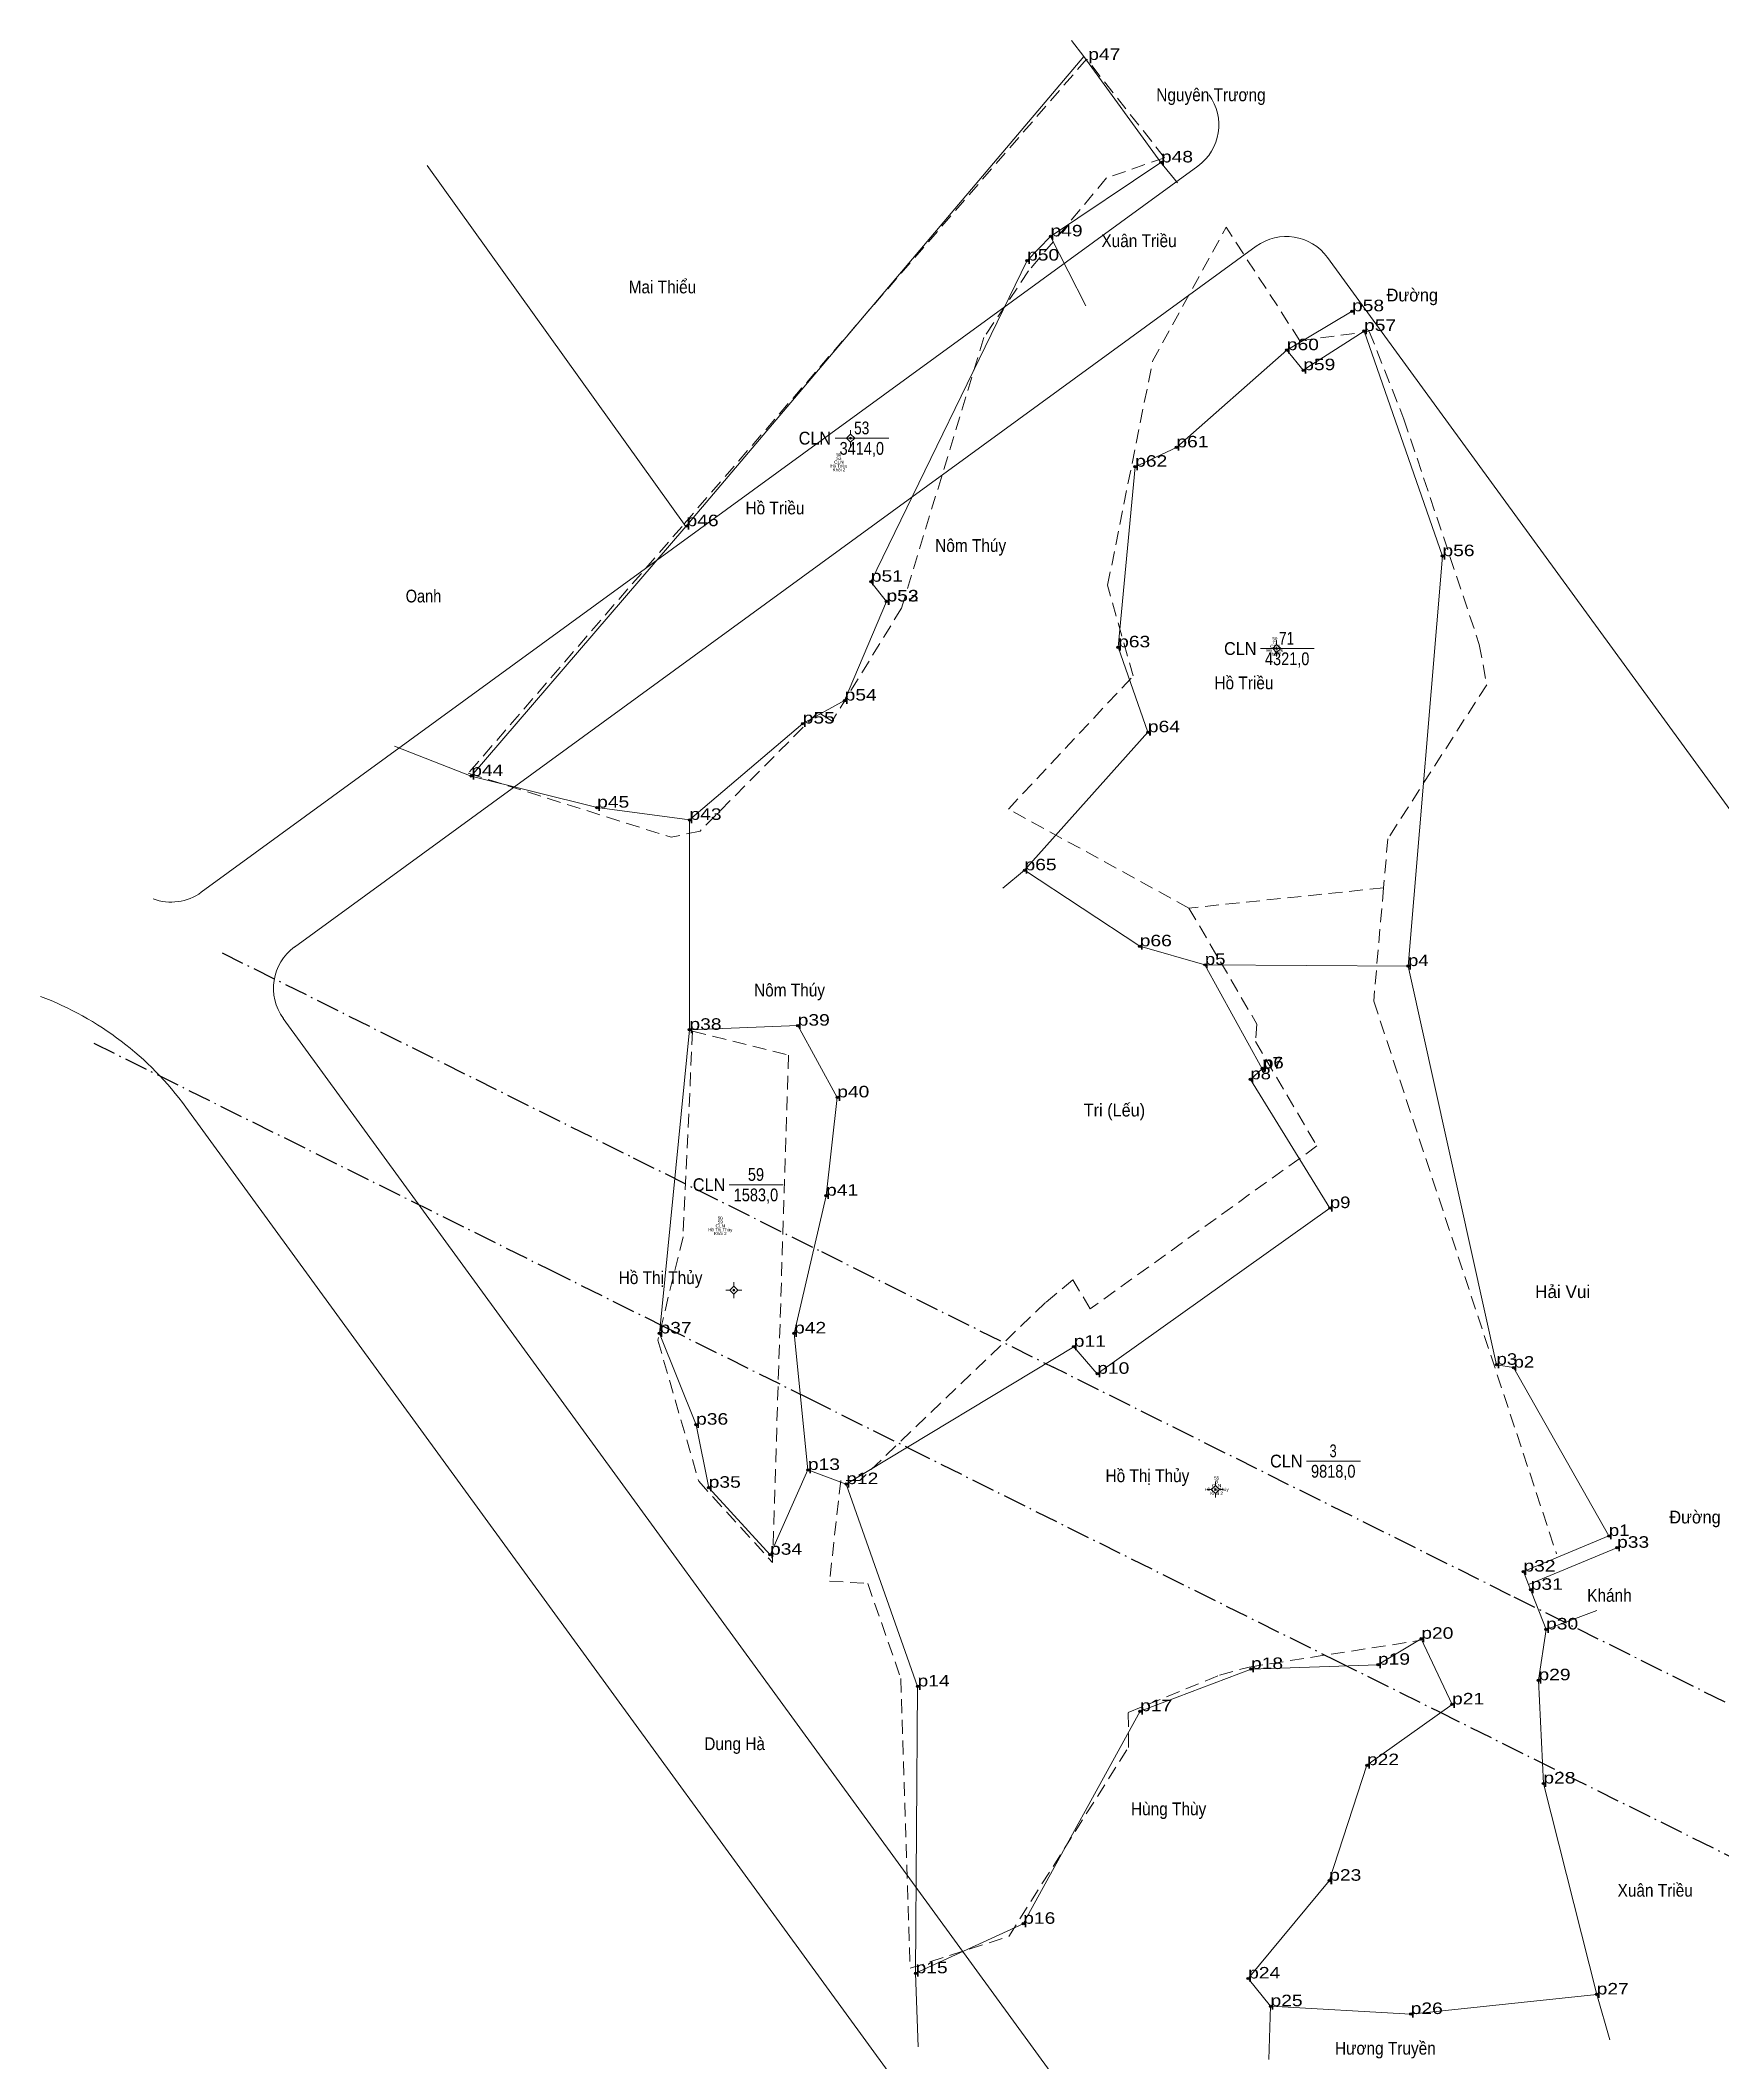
# Model space of a CAD drawing. Header units: metres. Extents: x 548735 to 552707, y 1839755 to 1841204.
# Drawn here: x 548734.6 to 548997.4, y 1840888.5 to 1841204.3 of the extents above; entities that cross this region are included whole.
import ezdxf
from ezdxf.enums import TextEntityAlignment as Align

# ---------------------------------------------------------------- set-up
doc = ezdxf.new("R2010")
doc.units = ezdxf.units.M
doc.header["$LTSCALE"] = 0.72
doc.header["$PDMODE"] = 32
doc.header["$PDSIZE"] = 0.36
doc.linetypes.add('DOT_DASHED', pattern=[7.7, 5, -1.2, 0.3, -1.2])
doc.linetypes.add('MEDIUM_DASHED', pattern=[4.5, 3, -1.5])
for name, color, linetype, lineweight in [('10', 7, 'Continuous', 13), ('11', 7, 'Continuous', 13), ('13', 7, 'Continuous', 13), ('16', 7, 'Continuous', 13), ('29', 7, 'MEDIUM_DASHED', 13), ('30', 7, 'Continuous', 13)]:
    doc.layers.add(name, color=color, linetype=linetype, lineweight=lineweight)
for name, color, linetype in [('12', 7, 'Continuous'), ('15', 7, 'Continuous'), ('2', 7, 'Continuous'), ('4', 7, 'Continuous'), ('7', 7, 'Continuous')]:
    doc.layers.add(name, color=color, linetype=linetype)

msp = doc.modelspace()

# ---------------------------------------------------------------- texts
at = {"layer": '10'}
for s, width, p in [('Nguyên Trương', 0.9, (548909.22, 1841194.83)), ('Xuân Triều', 0.9, (548900.63, 1841172)), ('Mai Thiểu', 0.9, (548826.67, 1841164.77)), ('Đường', 0.95, (548945.26, 1841163.51)), ('Hồ Triều', 0.9, (548844.95, 1841130.2)), ('Nôm Thúy', 0.9, (548874.63, 1841124.33)), ('Oanh', 0.85, (548791.79, 1841116.42)), ('Hồ Triều', 0.9, (548918.32, 1841102.84)), ('Nôm Thúy', 0.9, (548846.29, 1841054.79)), ('Tri (Lếu)', 0.95, (548897.87, 1841036.01)), ('Hồ Thị Thủy', 0.9, (548825.11, 1841009.8)), ('Hồ Thị Thủy', 0.9, (548901.28, 1840978.81)), ('Đường', 0.95, (548989.49, 1840972.35)), ('Khánh', 0.9, (548976.64, 1840960.1)), ('Dung Hà', 0.9, (548838.5, 1840936.9)), ('Hùng Thùy', 0.9, (548905.26, 1840926.71)), ('Xuân Triều', 0.9, (548981.39, 1840913.97)), ('Hương Truyền', 0.9, (548937.18, 1840889.26))]:
    msp.add_text(s, height=2, dxfattribs=dict(at, width=width)).set_placement(p)
msp.add_text('Hải Vui', height=2, dxfattribs=at).set_placement((548968.49, 1841007.61))
at = {"layer": '12'}
for s, width, p in [('p47', 1.25, (548898.57, 1841201.28)), ('p48', 1.25, (548909.95, 1841185.25)), ('p49', 1.25, (548892.67, 1841173.68)), ('p50', 1.25, (548889, 1841169.9)), ('p58', 1.25, (548939.84, 1841161.97)), ('p57', 1.25, (548941.72, 1841158.88)), ('p60', 1.25, (548929.64, 1841155.88)), ('p59', 1.25, (548932.21, 1841152.75)), ('p61', 1.25, (548912.36, 1841140.68)), ('p62', 1.25, (548905.91, 1841137.65)), ('p46', 1.25, (548835.72, 1841128.35)), ('p56', 1.25, (548953.99, 1841123.66)), ('p51', 1.25, (548864.56, 1841119.66)), ('p53', 1.25, (548867, 1841116.57)), ('p52', 1.25, (548867.02, 1841116.58)), ('p63', 1.25, (548903.25, 1841109.4)), ('p54', 1.25, (548860.46, 1841101.07)), ('p55', 1.25, (548853.9, 1841097.48)), ('p64', 1.25, (548907.9, 1841096.12)), ('p44', 1.25, (548802.04, 1841089.26)), ('p45', 1.25, (548821.74, 1841084.32)), ('p43', 1.25, (548836.19, 1841082.41)), ('p65', 1.25, (548888.6, 1841074.52)), ('p66', 1.25, (548906.63, 1841062.63)), ('p5', 1.2, (548916.83, 1841059.73)), ('p4', 1.2, (548948.61, 1841059.54)), ('p38', 1.25, (548836.18, 1841049.57)), ('p39', 1.25, (548853.12, 1841050.22)), ('p7', 1.2, (548925.8, 1841043.49)), ('p6', 1.2, (548925.94, 1841043.54)), ('p40', 1.25, (548859.3, 1841039)), ('p8', 1.2, (548923.94, 1841041.82)), ('p41', 1.25, (548857.55, 1841023.62)), ('p9', 1.2, (548936.38, 1841021.68)), ('p37', 1.25, (548831.49, 1841002.07)), ('p42', 1.25, (548852.55, 1841002.07)), ('p11', 1.25, (548896.31, 1840999.99)), ('p10', 1.25, (548899.98, 1840995.76)), ('p3', 1.2, (548962.46, 1840997.17)), ('p2', 1.2, (548965.12, 1840996.72)), ('p36', 1.25, (548837.22, 1840987.8)), ('p13', 1.25, (548854.71, 1840980.72)), ('p35', 1.25, (548839.19, 1840977.94)), ('p12', 1.25, (548860.71, 1840978.5)), ('p1', 1.2, (548980.03, 1840970.39)), ('p34', 1.25, (548848.79, 1840967.46)), ('p33', 1.25, (548981.31, 1840968.55)), ('p32', 1.25, (548966.66, 1840964.83)), ('p31', 1.25, (548967.8, 1840961.97)), ('p20', 1.25, (548950.68, 1840954.31)), ('p30', 1.25, (548970.2, 1840955.77)), ('p18', 1.25, (548924.04, 1840949.58)), ('p19', 1.25, (548943.9, 1840950.25)), ('p29', 1.25, (548969.01, 1840947.82)), ('p14', 1.25, (548871.87, 1840946.85)), ('p21', 1.25, (548955.49, 1840944.04)), ('p17', 1.25, (548906.69, 1840942.98)), ('p22', 1.25, (548942.18, 1840934.54)), ('p28', 1.25, (548969.78, 1840931.67)), ('p23', 1.25, (548936.27, 1840916.46)), ('p16', 1.25, (548888.4, 1840909.73)), ('p15', 1.25, (548871.56, 1840901.99)), ('p24', 1.25, (548923.59, 1840901.17)), ('p25', 1.25, (548927.09, 1840896.83)), ('p27', 1.25, (548978.12, 1840898.67)), ('p26', 1.25, (548949.02, 1840895.61))]:
    msp.add_text(s, height=1.8, dxfattribs=dict(at, width=width)).set_placement(p)
at = {"layer": '13'}
for s, width, p in [('53', 0.8, (548863.13, 1841142.72)), ('71', 0.8, (548929.595, 1841109.81)), ('59', 0.85, (548846.59, 1841025.94)), ('3', 0.75, (548936.885, 1840982.71))]:
    msp.add_text(s, height=2, dxfattribs=dict(at, width=width)).set_placement(p, align=Align.CENTER)
at = {"layer": '15'}
for s, width, p in [('CLN', 1.1, (548859.555, 1841138.12)), ('50', 0.95, (548859.56, 1841139.32)), ('53', 0.95, (548859.57, 1841138.72)), ('50', 0.95, (548927.78, 1841110.5)), ('71', 0.9, (548927.77, 1841109.9)), ('CLN', 1.1, (548927.775, 1841109.3)), ('CLN', 1.1, (548840.995, 1841018.65)), ('50', 0.95, (548841, 1841019.85)), ('59', 0.95, (548841.01, 1841019.25)), ('CLN', 1.1, (548918.645, 1840978.02)), ('55', 0.95, (548918.655, 1840979.22)), ('3', 0.9, (548918.655, 1840978.62))]:
    msp.add_text(s, height=0.5, dxfattribs=dict(at, width=width)).set_placement(p, align=Align.CENTER)
for s, p in [('Hồ Triều', (548859.56, 1841137.52)), ('Khối 2', (548859.575, 1841136.92)), ('Hồ Triều', (548927.77, 1841108.7)), ('Khối 2', (548927.785, 1841108.1)), ('Hồ Thị Thủy', (548841.02, 1841018.05)), ('Khối 2', (548841.015, 1841017.45)), ('Hồ Thị Thủy', (548918.66, 1840977.42)), ('Khối 2', (548918.655, 1840976.82))]:
    msp.add_text(s, height=0.5, dxfattribs=at).set_placement(p, align=Align.CENTER)
at = {"layer": '2', "width": 0.95}
for p in [(548858.35, 1841141.12), (548924.9, 1841108.21), (548841.79, 1841024.34), (548932.1, 1840981.11)]:
    msp.add_text('CLN', height=2, dxfattribs=at).set_placement(p, align=Align.RIGHT)
at = {"layer": '4', "width": 0.85}
for s, p in [('3414,0', (548863.145, 1841139.52)), ('4321,0', (548929.695, 1841106.61)), ('1583,0', (548846.585, 1841022.74)), ('9818,0', (548936.905, 1840979.51))]:
    msp.add_text(s, height=2, dxfattribs=at).set_placement(p, align=Align.CENTER)

# ---------------------------------------------------------------- hatches: boundary and pattern name
at = {"layer": '11'}
for points in [[(548861.5498, 1841142.12, 1), (548861.2497, 1841142.12, 1)], [(548928.1998, 1841109.21, 1), (548927.8998, 1841109.21, 1)], [(548843.2897, 1841008.84, 1), (548842.9897, 1841008.84, 1)], [(548918.6098, 1840977.67, 1), (548918.3098, 1840977.67, 1)]]:
    msp.add_hatch(color=256, dxfattribs=at).paths.add_polyline_path(points)

# ---------------------------------------------------------------- linework, layer by layer
at = {"layer": '10'}
for p, q in [((548835.6, 1841128.3), (548897.9, 1841201.83)), ((548897.9, 1841201.83), (548909.95, 1841185.25)), ((548892.67, 1841173.67), (548909.95, 1841185.25)), ((548802.03, 1841089.27), (548835.6, 1841128.3)), ((548836.18, 1841049.57), (548836.19, 1841082.41)), ((548916.83, 1841059.73), (548948.61, 1841059.54)), ((548854.71, 1840980.72), (548860.71, 1840978.5)), ((548967.46, 1840962.79), (548970.2, 1840955.77))]:
    msp.add_line(p, q, dxfattribs=at)
for points in [[(548836.19, 1841082.41), (548853.9, 1841097.48), (548860.46, 1841101.07), (548867, 1841116.57), (548864.56, 1841119.66), (548889, 1841169.9), (548892.67, 1841173.67)], [(548929.64, 1841155.89), (548932.21, 1841152.75), (548941.72, 1841158.88), (548953.99, 1841123.67), (548948.61, 1841059.54)], [(548888.6, 1841074.52), (548907.9, 1841096.12), (548903.25, 1841109.4), (548905.91, 1841137.65), (548912.36, 1841140.68), (548929.64, 1841155.89)], [(548802.03, 1841089.27), (548821.74, 1841084.33), (548836.19, 1841082.41)], [(548888.6, 1841074.52), (548906.63, 1841062.63), (548916.83, 1841059.73)], [(548916.83, 1841059.73), (548925.8, 1841043.49), (548923.94, 1841041.82), (548936.38, 1841021.68), (548899.98, 1840995.76), (548896.31, 1840999.99), (548860.71, 1840978.5)], [(548948.61, 1841059.54), (548948.93, 1841058.11), (548962.46, 1840997.17), (548965.12, 1840996.72), (548980.03, 1840970.39), (548966.66, 1840964.83), (548967.46, 1840962.79)], [(548854.71, 1840980.72), (548852.55, 1841002.07), (548857.55, 1841023.61), (548859.3, 1841039), (548853.12, 1841050.22), (548836.18, 1841049.57)], [(548836.18, 1841049.57), (548831.49, 1841002.07), (548837.22, 1840987.79), (548839.19, 1840977.94), (548848.79, 1840967.46), (548854.71, 1840980.72)], [(548871.56, 1840901.99), (548871.87, 1840946.85), (548860.71, 1840978.5)], [(548970.2, 1840955.77), (548969.01, 1840947.82), (548969.79, 1840931.67), (548978.12, 1840898.67)], [(548927.09, 1840896.83), (548923.59, 1840901.17), (548936.27, 1840916.46), (548942.18, 1840934.53), (548955.49, 1840944.04), (548950.68, 1840954.31), (548943.89, 1840950.25), (548924.04, 1840949.58), (548906.69, 1840942.98), (548888.4, 1840909.73), (548871.56, 1840901.99)], [(548927.09, 1840896.83), (548949.02, 1840895.61), (548978.12, 1840898.67)]]:
    msp.add_lwpolyline(points, dxfattribs=at)
at = {"layer": '11'}
for p, q in [((548860.77, 1841142.12), (548860.15, 1841142.12)), ((548861.4, 1841143.37), (548861.4, 1841142.75)), ((548862.65, 1841142.12), (548862.03, 1841142.12)), ((548861.4, 1841141.49), (548861.4, 1841140.87)), ((548928.05, 1841110.46), (548928.05, 1841109.83)), ((548927.43, 1841109.21), (548926.8, 1841109.21)), ((548928.05, 1841108.59), (548928.05, 1841107.96)), ((548929.3, 1841109.21), (548928.68, 1841109.21)), ((548843.14, 1841010.09), (548843.14, 1841009.47)), ((548842.51, 1841008.84), (548841.89, 1841008.84)), ((548843.14, 1841008.21), (548843.14, 1841007.59)), ((548844.39, 1841008.84), (548843.77, 1841008.84)), ((548917.83, 1840977.67), (548917.21, 1840977.67)), ((548918.46, 1840978.92), (548918.46, 1840978.29)), ((548919.71, 1840977.67), (548919.09, 1840977.67)), ((548918.46, 1840977.05), (548918.46, 1840976.42))]:
    msp.add_line(p, q, dxfattribs=at)
for points in [[(548861.4, 1841142.75), (548860.77, 1841142.12), (548861.4, 1841141.49), (548862.03, 1841142.12)], [(548928.05, 1841109.83), (548927.43, 1841109.21), (548928.05, 1841108.59), (548928.68, 1841109.21)], [(548843.14, 1841009.47), (548842.51, 1841008.84), (548843.14, 1841008.21), (548843.77, 1841008.84)], [(548918.46, 1840978.29), (548917.83, 1840977.67), (548918.46, 1840977.05), (548919.09, 1840977.67)]]:
    msp.add_lwpolyline(points, close=True, dxfattribs=at)
for centre in [(548861.3997, 1841142.12), (548928.0498, 1841109.21), (548843.1397, 1841008.84), (548918.4598, 1840977.67)]:
    msp.add_circle(centre, 0.15, dxfattribs=at)
at = {"layer": '13'}
for p, q in [((548858.97, 1841142.12), (548867.39, 1841142.12)), ((548925.52, 1841109.21), (548933.94, 1841109.21)), ((548842.41, 1841025.34), (548850.83, 1841025.34)), ((548932.73, 1840982.11), (548941.15, 1840982.11))]:
    msp.add_line(p, q, dxfattribs=at)
at = {"layer": '16'}
for p, q in [((548895.94, 1841204.34), (548897.9, 1841201.83)), ((548795.17, 1841184.76), (548835.6, 1841128.3)), ((548909.95, 1841185.25), (548912.56, 1841182.08)), ((548892.67, 1841173.67), (548898.18, 1841162.84)), ((548929.64, 1841155.89), (548939.84, 1841161.97)), ((548790.01, 1841093.95), (548802.03, 1841089.27)), ((548885.19, 1841071.71), (548888.6, 1841074.52)), ((548967.46, 1840962.79), (548981.89, 1840968.79)), ((548970.2, 1840955.77), (548978.13, 1840958.73)), ((548871.56, 1840901.99), (548871.98, 1840890.46)), ((548978.12, 1840898.67), (548980.19, 1840891.59)), ((548926.81, 1840888.48), (548927.09, 1840896.83))]:
    msp.add_line(p, q, dxfattribs=at)
at = {"layer": '29'}
for p, q in [((548910.51, 1841185.99), (548898.31, 1841201.41)), ((548931.69, 1841157.36), (548920.14, 1841175.13)), ((548931.69, 1841157.36), (548942.55, 1841158.82)), ((548801.58, 1841089.7), (548833.34, 1841079.68)), ((548836.67, 1841049.37), (548851.68, 1841045.61)), ((548851.68, 1841045.61), (548849.18, 1840966.23)), ((548859.84, 1840979.09), (548858.1, 1840963.33))]:
    msp.add_line(p, q, dxfattribs=at)
for points in [[(548898.31, 1841201.41), (548835.02, 1841128.32), (548801.58, 1841089.7)], [(548910.51, 1841185.99), (548901.45, 1841182.83), (548889.24, 1841168.27)], [(548886.09, 1841084.1), (548905.6, 1841104.92), (548901.6, 1841119.1), (548908.65, 1841154.17), (548920.14, 1841175.13)], [(548889.24, 1841168.27), (548882.26, 1841157.86), (548869.36, 1841115.54), (548858.51, 1841097.87), (548856.27, 1841099.22), (548837.84, 1841080.66), (548833.34, 1841079.68)], [(548942.55, 1841158.82), (548947.96, 1841145.11), (548959.76, 1841109.86), (548960.91, 1841103.54), (548945.45, 1841079.44), (548944.78, 1841071.78)], [(548944.78, 1841071.78), (548914.33, 1841068.61), (548886.09, 1841084.1)], [(548944.78, 1841071.78), (548943.23, 1841054.07), (548971.82, 1840967.62)], [(548914.33, 1841068.61), (548924.97, 1841050.45), (548924.73, 1841047.75), (548934.35, 1841031.4), (548898.9, 1841005.93), (548896.14, 1841010.46), (548891.9, 1841006.9), (548862.84, 1840979.09), (548859.84, 1840979.09)], [(548836.67, 1841049.37), (548835.18, 1841017.17), (548831.24, 1841001.01)], [(548831.24, 1841001.01), (548837.63, 1840978.95), (548849.18, 1840966.23)], [(548858.1, 1840963.33), (548864.08, 1840962.96), (548869.26, 1840948.09), (548870.72, 1840902.77)], [(548870.72, 1840902.77), (548886.13, 1840907.75), (548904.87, 1840937.32), (548904.84, 1840942.8), (548919.13, 1840948.62), (548923.75, 1840949.89), (548950.54, 1840954.07)]]:
    msp.add_lwpolyline(points, dxfattribs=at)
at = {"layer": '30'}
for p, q in [((548915.71, 1841184.66), (548759.81, 1841071.08)), ((548924.84, 1841172.13), (548774.4, 1841062.52)), ((548936.02, 1841170.37), (549151.85, 1840874.11)), ((548772.64, 1841051.35), (548985.59, 1840759.05)), ((548757.4, 1841037.46), (549215.12, 1840409.19))]:
    msp.add_line(p, q, dxfattribs=at)
at = {"layer": '30', "linetype": 'DOT_DASHED', "lineweight": 25}
for p, q in [((548763.05, 1841061.62), (548827.4, 1841029.54)), ((548742.97, 1841047.5), (548814.29, 1841012.06)), ((548827.4, 1841029.54), (548856.83, 1841014.87)), ((548856.83, 1841014.87), (548893.1, 1840996.78)), ((548814.29, 1841012.06), (548832.18, 1841003.17)), ((548832.18, 1841003.17), (548855.02, 1840991.82)), ((548855.02, 1840991.82), (548870.53, 1840984.11))]:
    msp.add_line(p, q, dxfattribs=at)
msp.add_lwpolyline([(548870.53, 1840984.11), (548937.32, 1840950.91), (548953.4, 1840942.92), (549018.53, 1840910.56), (549033.26, 1840903.21), (549070.03, 1840908.56), (549027.99, 1840929.53), (548964.66, 1840961.1), (548893.1, 1840996.78)], dxfattribs=at)
at = {"layer": '30'}
for centre, radius, start, end in [((548911.0029, 1841191.1214), 8, 306.07486, 36.07486), ((548929.5515, 1841165.6615), 8, 36.07486, 126.07486), ((548755.1025, 1841077.5416), 8, 249.33026, 306.07486), ((548779.1102, 1841056.0589), 8, 126.07486, 216.07486), ((548716.9835, 1841008.0219), 50, 36.07486, 69.33026)]:
    msp.add_arc(centre, radius, start, end, dxfattribs=at)
at = {"layer": '7'}
for p in [(548909.95, 1841185.25), (548892.67, 1841173.67), (548889, 1841169.9), (548939.84, 1841161.97), (548941.72, 1841158.88), (548929.64, 1841155.89), (548932.21, 1841152.75), (548912.36, 1841140.68), (548905.91, 1841137.65), (548835.73, 1841128.35), (548953.99, 1841123.67), (548864.56, 1841119.66), (548867, 1841116.57), (548867.02, 1841116.57), (548903.25, 1841109.4), (548860.46, 1841101.07), (548853.9, 1841097.48), (548907.9, 1841096.12), (548802.03, 1841089.27), (548821.74, 1841084.33), (548836.19, 1841082.41), (548888.6, 1841074.52), (548906.63, 1841062.63), (548916.83, 1841059.73), (548948.61, 1841059.54), (548853.12, 1841050.22), (548836.18, 1841049.57), (548925.94, 1841043.54), (548923.94, 1841041.82), (548925.8, 1841043.49), (548859.3, 1841039), (548857.55, 1841023.61), (548936.38, 1841021.68), (548831.49, 1841002.07), (548852.55, 1841002.07), (548896.31, 1840999.99), (548962.46, 1840997.17), (548965.12, 1840996.72), (548899.98, 1840995.76), (548837.22, 1840987.79), (548854.71, 1840980.72), (548839.19, 1840977.94), (548860.71, 1840978.5), (548980.03, 1840970.39), (548981.31, 1840968.55), (548848.79, 1840967.46), (548966.66, 1840964.83), (548967.8, 1840961.97), (548970.2, 1840955.77), (548950.68, 1840954.31), (548924.04, 1840949.58), (548943.89, 1840950.25), (548871.87, 1840946.85), (548969.01, 1840947.82), (548906.69, 1840942.98), (548955.49, 1840944.04), (548942.18, 1840934.53), (548969.79, 1840931.67), (548936.27, 1840916.46), (548888.4, 1840909.73), (548871.56, 1840901.99), (548923.59, 1840901.17), (548978.12, 1840898.67), (548927.09, 1840896.83), (548949.02, 1840895.61)]:
    msp.add_point(p, dxfattribs=at)

msp.set_redraw_order([(e.dxf.handle, doc.entitydb.next_handle()) for e in msp.query("TEXT MTEXT ATTDEF DIMENSION ARC_DIMENSION")])  # texts and dimensions are drawn at this point

doc.saveas('drawing.dxf')
